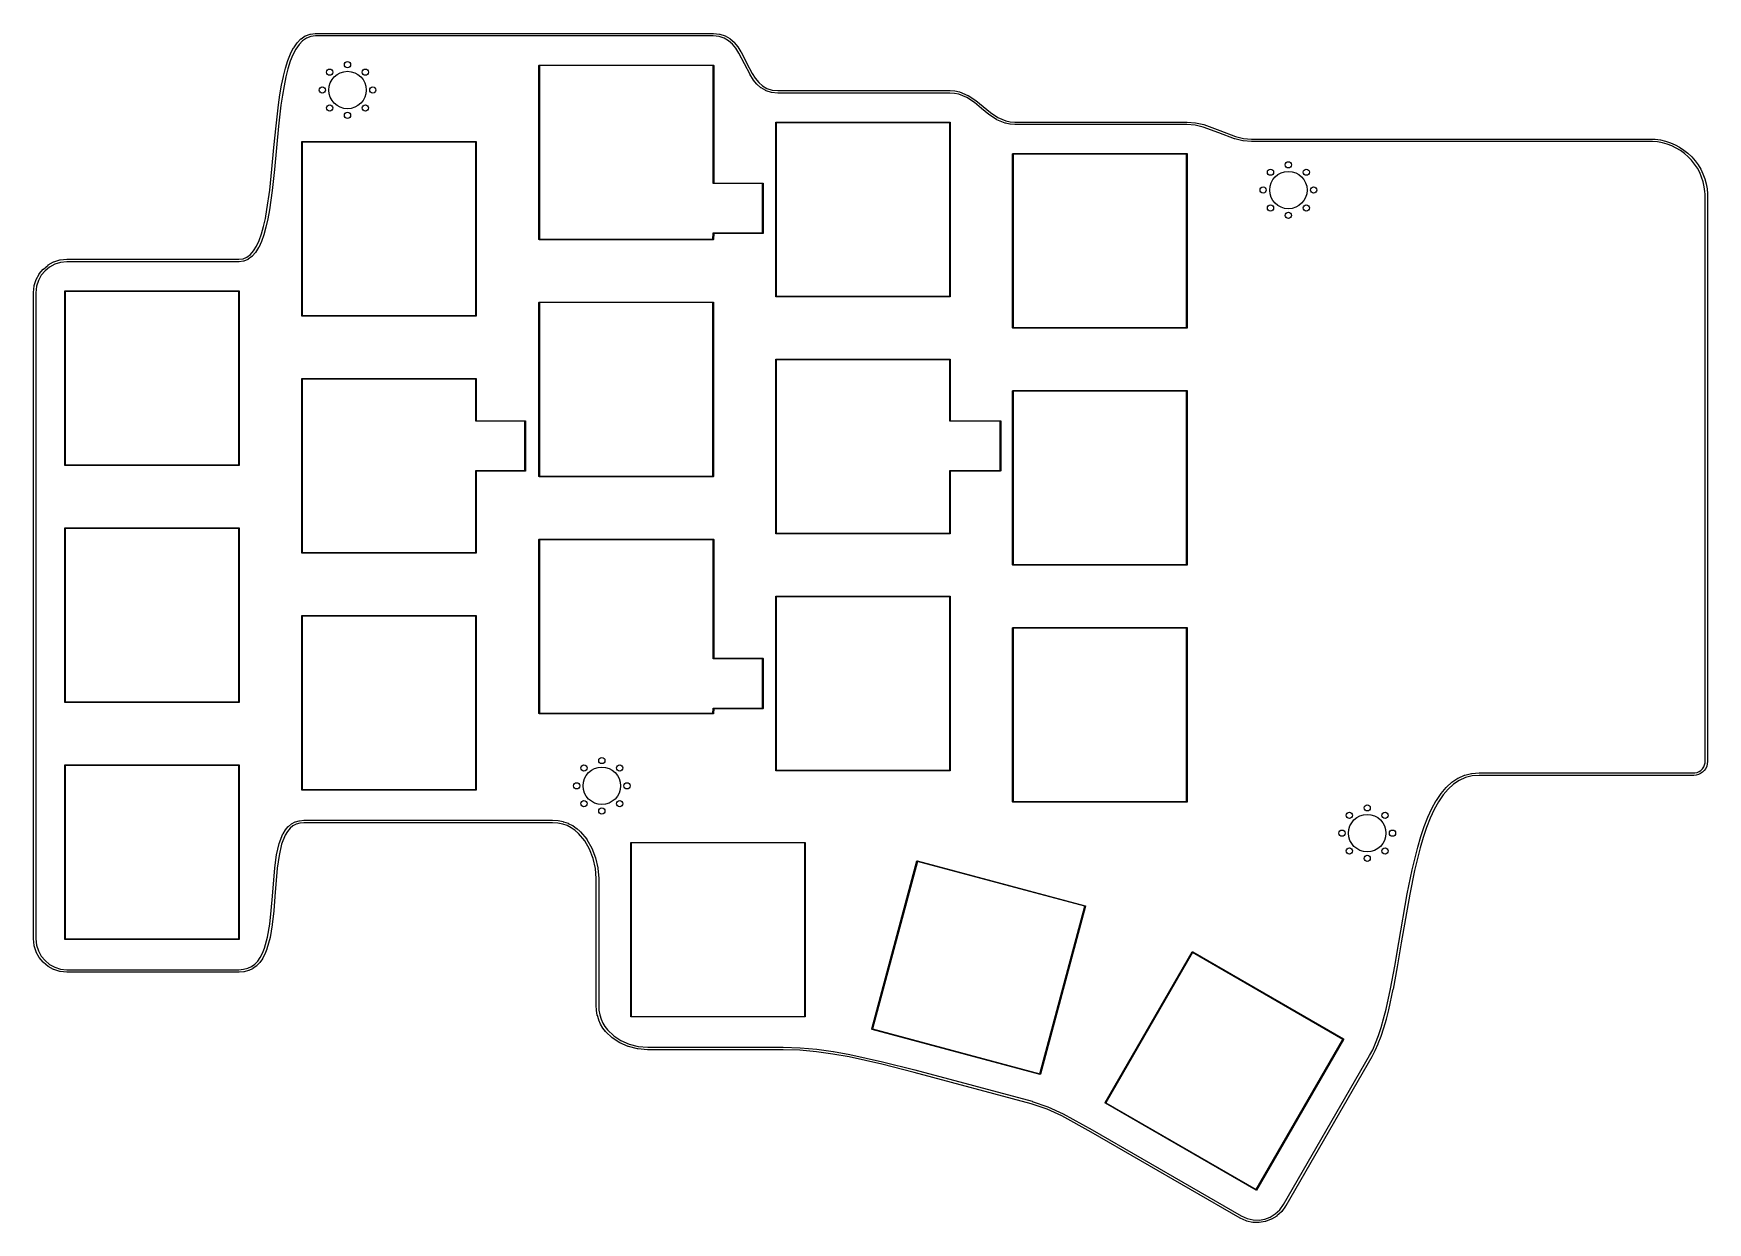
# Model space of a CAD drawing. Extents: x 112 to 247, y -121 to -26.
import ezdxf

# ---------------------------------------------------------------- set-up
doc = ezdxf.new("R2010")
doc.units = 0
doc.layers.add('BLACK', color=7, linetype='CONTINUOUS')

msp = doc.modelspace()

# ---------------------------------------------------------------- linework, layer by layer
at = {"layer": 'BLACK', "linetype": 'CONTINUOUS'}
for p, q in [((133.503094, -26.857877), (133.80296, -26.550887)), ((133.938778, -26.698063), (133.651999, -26.991656)), ((133.80296, -26.550887), (133.803502, -26.550431)), ((133.803502, -26.550431), (133.803695, -26.550142)), ((133.803695, -26.550142), (133.81085, -26.544254)), ((133.81085, -26.544254), (133.817967, -26.538273)), ((133.817967, -26.538273), (133.818287, -26.538135)), ((133.818287, -26.538135), (133.818833, -26.537687)), ((133.818833, -26.537687), (134.150443, -26.315498)), ((134.251893, -26.488267), (133.938778, -26.698063)), ((134.150443, -26.315498), (134.15292, -26.314169)), ((134.15292, -26.314169), (134.153837, -26.313322)), ((134.153837, -26.313322), (134.160846, -26.30992)), ((134.160846, -26.30992), (134.16772, -26.306235)), ((134.16772, -26.306235), (134.168945, -26.305989)), ((134.168945, -26.305989), (134.171473, -26.304763)), ((134.171473, -26.304763), (134.53587, -26.170231)), ((134.593783, -26.362045), (134.251893, -26.488267)), ((134.53587, -26.170231), (134.538885, -26.169443)), ((134.538885, -26.169443), (134.540082, -26.168781)), ((134.540082, -26.168781), (134.547499, -26.167192)), ((134.547499, -26.167192), (134.554837, -26.165276)), ((134.554837, -26.165276), (134.556203, -26.165329)), ((134.556203, -26.165329), (134.55925, -26.164677)), ((134.55925, -26.164677), (134.957096, -26.119619)), ((134.973996, -26.318984), (134.593783, -26.362045)), ((134.957096, -26.119619), (134.962737, -26.119536)), ((134.962737, -26.119536), (134.96835, -26.118984)), ((134.96835, -26.118984), (166.860573, -26.118984)), ((166.855915, -26.318984), (134.973996, -26.318984)), ((167.326575, -26.362959), (166.855915, -26.318984)), ((166.860573, -26.118984), (166.865214, -26.119441)), ((166.865214, -26.119441), (166.869876, -26.119418)), ((166.869876, -26.119418), (167.355723, -26.164812)), ((167.732023, -26.490208), (167.326575, -26.362959)), ((167.355723, -26.164812), (167.356696, -26.165)), ((167.356696, -26.165), (167.357176, -26.164958)), ((167.357176, -26.164958), (167.366047, -26.166811)), ((167.366047, -26.166811), (167.374968, -26.168539)), ((167.374968, -26.168539), (167.375394, -26.168764)), ((167.375394, -26.168764), (167.376365, -26.168967)), ((167.376365, -26.168967), (167.802552, -26.302725)), ((168.084632, -26.695011), (167.732023, -26.490208)), ((167.802552, -26.302725), (167.804178, -26.303417)), ((167.804178, -26.303417), (167.804997, -26.303527)), ((167.804997, -26.303527), (167.812729, -26.307054)), ((167.812729, -26.307054), (167.82059, -26.310399)), ((167.82059, -26.310399), (167.821226, -26.310931)), ((167.821226, -26.310931), (167.822832, -26.311664)), ((167.822832, -26.311664), (168.193836, -26.527152)), ((168.393525, -26.970314), (168.084632, -26.695011)), ((168.193836, -26.527152), (168.194131, -26.527364)), ((168.194131, -26.527364), (168.194304, -26.527425)), ((168.194304, -26.527425), (168.201983, -26.533022)), ((168.201983, -26.533022), (168.209741, -26.538611)), ((168.209741, -26.538611), (168.209852, -26.538757)), ((168.209852, -26.538757), (168.210146, -26.538971)), ((168.210146, -26.538971), (168.532603, -26.826363)), ((168.532603, -26.826363), (168.538033, -26.832255)), ((168.538033, -26.832255), (168.543683, -26.837961)), ((168.543683, -26.837961), (168.825755, -27.185168)), ((132.757513, -28.278945), (132.971482, -27.743189)), ((133.155395, -27.821931), (132.944637, -28.349646)), ((132.971482, -27.743189), (132.973745, -27.738822)), ((132.973745, -27.738822), (132.975569, -27.734257)), ((132.975569, -27.734257), (133.216353, -27.269755)), ((133.390944, -27.367528), (133.155395, -27.821931)), ((133.216353, -27.269755), (133.219861, -27.264357)), ((133.219861, -27.264357), (133.223, -27.258732)), ((133.223, -27.258732), (133.492497, -26.870708)), ((133.651999, -26.991656), (133.390944, -27.367528)), ((133.492497, -26.870708), (133.49788, -26.864383)), ((133.49788, -26.864383), (133.503094, -26.857877)), ((168.666915, -27.306834), (168.393525, -26.970314)), ((168.912382, -27.691568), (168.666915, -27.306834)), ((168.825755, -27.185168), (168.828909, -27.189939)), ((168.828909, -27.189939), (168.832443, -27.194436)), ((168.832443, -27.194436), (169.083385, -27.587752)), ((169.359316, -28.552579), (168.912382, -27.691568)), ((169.083385, -27.587752), (169.085403, -27.591728)), ((169.085403, -27.591728), (169.087837, -27.595467)), ((169.087837, -27.595467), (169.536826, -28.460437)), ((132.39739, -29.553293), (132.564175, -28.892793)), ((132.564175, -28.892793), (132.565154, -28.890072)), ((132.565154, -28.890072), (132.565746, -28.887252)), ((132.565746, -28.887252), (132.754995, -28.28601)), ((132.757386, -28.944539), (132.591843, -29.600122)), ((132.754995, -28.28601), (132.756467, -28.282557)), ((132.756467, -28.282557), (132.757513, -28.278945)), ((132.944637, -28.349646), (132.757386, -28.944539)), ((152.888808, -28.6725), (152.890711, -28.662933)), ((152.888808, -42.6225), (152.888808, -28.6725)), ((152.890711, -28.662933), (152.904241, -28.649403)), ((152.904241, -28.649403), (152.913808, -28.6475)), ((152.913808, -28.6475), (166.868798, -28.6475)), ((152.938808, -28.6975), (152.938808, -42.5975)), ((166.843798, -28.6975), (152.938808, -28.6975)), ((166.843798, -38.1325), (166.843798, -28.6975)), ((166.868798, -28.6475), (166.878365, -28.649403)), ((166.878365, -28.649403), (166.891895, -28.662933)), ((166.891895, -28.662933), (166.893798, -28.6725)), ((166.893798, -28.6725), (166.893798, -38.1075)), ((169.808306, -29.417549), (169.359316, -28.552579)), ((169.536826, -28.460437), (169.98376, -29.321447)), ((169.810737, -29.421285), (169.808306, -29.417549)), ((169.812758, -29.425265), (169.810737, -29.421285)), ((170.0637, -29.81858), (169.812758, -29.425265)), ((169.98376, -29.321447), (170.229224, -29.706177)), ((132.119878, -31.03294), (132.249046, -30.274131)), ((132.249046, -30.274131), (132.249498, -30.272473)), ((132.249498, -30.272473), (132.249679, -30.27076)), ((132.249679, -30.27076), (132.396398, -29.557625)), ((132.445919, -30.309397), (132.31726, -31.065217)), ((132.396398, -29.557625), (132.397058, -29.555496)), ((132.397058, -29.555496), (132.39739, -29.553293)), ((132.591843, -29.600122), (132.445919, -30.309397)), ((170.067234, -29.823077), (170.0637, -29.81858)), ((170.070388, -29.827848), (170.067234, -29.823077)), ((170.35246, -30.175054), (170.070388, -29.827848)), ((170.229224, -29.706177), (170.502617, -30.0427)), ((170.358103, -30.180754), (170.35246, -30.175054)), ((170.36354, -30.186652), (170.358103, -30.180754)), ((170.685997, -30.474045), (170.36354, -30.186652)), ((170.502617, -30.0427), (170.81151, -30.318004)), ((170.68629, -30.474258), (170.685997, -30.474045)), ((170.686402, -30.474405), (170.68629, -30.474258)), ((170.694159, -30.479993), (170.686402, -30.474405)), ((170.701839, -30.485591), (170.694159, -30.479993)), ((170.702011, -30.485651), (170.701839, -30.485591)), ((170.702307, -30.485864), (170.702011, -30.485651)), ((171.073311, -30.701352), (170.702307, -30.485864)), ((170.81151, -30.318004), (171.164119, -30.522807)), ((171.074917, -30.702084), (171.073311, -30.701352)), ((171.075553, -30.702617), (171.074917, -30.702084)), ((171.083404, -30.705957), (171.075553, -30.702617)), ((171.091145, -30.709489), (171.083404, -30.705957)), ((171.091964, -30.709599), (171.091145, -30.709489)), ((171.093591, -30.710291), (171.091964, -30.709599)), ((171.519778, -30.844049), (171.093591, -30.710291)), ((171.164119, -30.522807), (171.569567, -30.650056)), ((171.520748, -30.844251), (171.519778, -30.844049)), ((171.521175, -30.844477), (171.520748, -30.844251)), ((171.530095, -30.846204), (171.521175, -30.844477)), ((171.538967, -30.848058), (171.530095, -30.846204)), ((171.539446, -30.848015), (171.538967, -30.848058)), ((171.54042, -30.848204), (171.539446, -30.848015)), ((172.026266, -30.893598), (171.54042, -30.848204)), ((171.569567, -30.650056), (172.040227, -30.694032)), ((172.040227, -30.694032), (185.835643, -30.694032)), ((185.835643, -30.694032), (185.838942, -30.694356)), ((185.838942, -30.694356), (185.842253, -30.694251)), ((185.842253, -30.694251), (186.220436, -30.719304)), ((186.220436, -30.719304), (186.227179, -30.720421)), ((186.227179, -30.720421), (186.233987, -30.721138)), ((186.233987, -30.721138), (186.592631, -30.79496)), ((186.592631, -30.79496), (186.601823, -30.797815)), ((186.601823, -30.797815), (186.610974, -30.800617)), ((186.610974, -30.800617), (187.276217, -31.078162)), ((131.810468, -33.515261), (132.004896, -31.835466)), ((132.004896, -31.835466), (132.005184, -31.834136)), ((132.005184, -31.834136), (132.005244, -31.832781)), ((132.005244, -31.832781), (132.119471, -31.035538)), ((132.203415, -31.859799), (132.009251, -33.53731)), ((132.119471, -31.035538), (132.119785, -31.034257)), ((132.119785, -31.034257), (132.119878, -31.03294)), ((132.31726, -31.065217), (132.203415, -31.859799)), ((172.030927, -30.893574), (172.026266, -30.893598)), ((172.035569, -30.894032), (172.030927, -30.893574)), ((185.832339, -30.894032), (172.035569, -30.894032)), ((186.200372, -30.918412), (185.832339, -30.894032)), ((186.542866, -30.98891), (186.200372, -30.918412)), ((187.190275, -31.259014), (186.542866, -30.98891)), ((187.790922, -31.659679), (187.190275, -31.259014)), ((187.276217, -31.078162), (187.284746, -31.082749)), ((187.284746, -31.082749), (187.293205, -31.087262)), ((187.293205, -31.087262), (187.293479, -31.087445)), ((187.293479, -31.087445), (187.293483, -31.087447)), ((187.293483, -31.087447), (187.293484, -31.087448)), ((187.293484, -31.087448), (187.905901, -31.495963)), ((188.372374, -32.134025), (187.790922, -31.659679)), ((187.905901, -31.495963), (187.909616, -31.499007)), ((187.909616, -31.499007), (187.913622, -31.501667)), ((187.913622, -31.501667), (188.4988, -31.979052)), ((188.957553, -32.611411), (188.372374, -32.134025)), ((188.4988, -31.979052), (188.498805, -31.979057)), ((188.498805, -31.979057), (189.080256, -32.453402)), ((131.642794, -35.259436), (131.810264, -33.517191)), ((131.810264, -33.517191), (131.810451, -33.516237)), ((131.810451, -33.516237), (131.810468, -33.515261)), ((132.009251, -33.53731), (131.841901, -35.278311)), ((171.863808, -33.2475), (171.865711, -33.237933)), ((171.863808, -47.1975), (171.863808, -33.2475)), ((171.865711, -33.237933), (171.879241, -33.224403)), ((171.879241, -33.224403), (171.888808, -33.2225)), ((171.888808, -33.2225), (185.838808, -33.2225)), ((171.913808, -33.2725), (171.913808, -47.1725)), ((185.813808, -33.2725), (171.913808, -33.2725)), ((185.813808, -47.1725), (185.813808, -33.2725)), ((185.838808, -33.2225), (185.848375, -33.224403)), ((185.848375, -33.224403), (185.861905, -33.237933)), ((185.861905, -33.237933), (185.863808, -33.2475)), ((185.863808, -33.2475), (185.863808, -47.1975)), ((188.961557, -32.61407), (188.957553, -32.611411)), ((188.965274, -32.617115), (188.961557, -32.61407)), ((189.57797, -33.025815), (188.965274, -32.617115)), ((189.080256, -32.453402), (189.680899, -32.854061)), ((189.58649, -33.030361), (189.57797, -33.025815)), ((189.594958, -33.034915), (189.58649, -33.030361)), ((190.260201, -33.31246), (189.594958, -33.034915)), ((189.680899, -32.854061), (190.328308, -33.124166)), ((190.269317, -33.315251), (190.260201, -33.31246)), ((190.278544, -33.318117), (190.269317, -33.315251)), ((190.637188, -33.391939), (190.278544, -33.318117)), ((190.328308, -33.124166), (190.670802, -33.194664)), ((190.643995, -33.392655), (190.637188, -33.391939)), ((190.650739, -33.393773), (190.643995, -33.392655)), ((191.028921, -33.418827), (190.650739, -33.393773)), ((190.670802, -33.194664), (191.038835, -33.219046)), ((191.032231, -33.418721), (191.028921, -33.418827)), ((191.035531, -33.419046), (191.032231, -33.418721)), ((204.831667, -33.419046), (191.035531, -33.419046)), ((191.038835, -33.219046), (204.835605, -33.219046)), ((205.494484, -33.471404), (204.831667, -33.419046)), ((204.835605, -33.219046), (204.839535, -33.219433)), ((204.839535, -33.219433), (204.84348, -33.219357)), ((204.84348, -33.219357), (205.517545, -33.272604)), ((206.133412, -33.617722), (205.494484, -33.471404)), ((205.517545, -33.272604), (205.52473, -33.273889)), ((205.52473, -33.273889), (205.531993, -33.274816)), ((205.531993, -33.274816), (206.184666, -33.424282)), ((206.184666, -33.424282), (206.191085, -33.426432)), ((206.191085, -33.426432), (206.19762, -33.428188)), ((206.19762, -33.428188), (207.463333, -33.905371)), ((133.863808, -34.7975), (133.865711, -34.787933)), ((133.863808, -48.7475), (133.863808, -34.7975)), ((133.865711, -34.787933), (133.879241, -34.774403)), ((133.879241, -34.774403), (133.888808, -34.7725)), ((133.888808, -34.7725), (147.838808, -34.7725)), ((133.913808, -34.8225), (133.913808, -48.7225)), ((147.813808, -34.8225), (133.913808, -34.8225)), ((147.813808, -48.7225), (147.813808, -34.8225)), ((147.838808, -34.7725), (147.848375, -34.774403)), ((147.848375, -34.774403), (147.861905, -34.787933)), ((147.861905, -34.787933), (147.863808, -34.7975)), ((147.863808, -34.7975), (147.863808, -48.7475)), ((207.392779, -34.092513), (206.133412, -33.617722)), ((208.658493, -34.569696), (207.392779, -34.092513)), ((207.463333, -33.905371), (208.722699, -34.38016)), ((208.665027, -34.571451), (208.658493, -34.569696)), ((208.671447, -34.573602), (208.665027, -34.571451)), ((209.32412, -34.723068), (208.671447, -34.573602)), ((208.722699, -34.38016), (209.361627, -34.526479)), ((209.331379, -34.723994), (209.32412, -34.723068)), ((209.338567, -34.72528), (209.331379, -34.723994)), ((210.012632, -34.778527), (209.338567, -34.72528)), ((209.361627, -34.526479), (210.024444, -34.578837)), ((210.016576, -34.77845), (210.012632, -34.778527)), ((210.020507, -34.778838), (210.016576, -34.77845)), ((232.116748, -34.778834), (210.020507, -34.778838)), ((210.024444, -34.578837), (232.116748, -34.578834)), ((232.116748, -34.578834), (241.970742, -34.578833)), ((241.970753, -34.778833), (232.116748, -34.778834)), ((241.970742, -34.578833), (241.970743, -34.578833)), ((241.970743, -34.578833), (241.970753, -34.578833)), ((241.970753, -34.578833), (241.970761, -34.578833)), ((241.97076, -34.778832), (241.970753, -34.778833)), ((241.970763, -34.778833), (241.97076, -34.778832)), ((241.970761, -34.578833), (242.383982, -34.597372)), ((242.168807, -34.778823), (241.970763, -34.778833)), ((242.563299, -34.81433), (242.168807, -34.778823)), ((242.383982, -34.597372), (242.793891, -34.652922)), ((242.953013, -34.885097), (242.563299, -34.81433)), ((242.793891, -34.652922), (243.19716, -34.745034)), ((243.334804, -34.990552), (242.953013, -34.885097)), ((243.19716, -34.745034), (243.590535, -34.872965)), ((243.590535, -34.872965), (243.970842, -35.035683)), ((131.479987, -37.00123), (131.642769, -35.259698)), ((131.642769, -35.259698), (131.642794, -35.259567)), ((131.642794, -35.259567), (131.642794, -35.259436)), ((131.841901, -35.278311), (131.679053, -37.020555)), ((190.863808, -35.7725), (190.865711, -35.762933)), ((190.863808, -49.7225), (190.863808, -35.7725)), ((190.865711, -35.762933), (190.879241, -35.749403)), ((190.879241, -35.749403), (190.888808, -35.7475)), ((190.888808, -35.7475), (204.838808, -35.7475)), ((190.913808, -35.7975), (190.913808, -49.6975)), ((204.813808, -35.7975), (190.913808, -35.7975)), ((204.813808, -49.6975), (204.813808, -35.7975)), ((204.838808, -35.7475), (204.848375, -35.749403)), ((204.848375, -35.749403), (204.861905, -35.762933)), ((204.861905, -35.762933), (204.863808, -35.7725)), ((204.863808, -35.7725), (204.863808, -49.7225)), ((243.70559, -35.129845), (243.334804, -34.990552)), ((244.06238, -35.301852), (243.70559, -35.129845)), ((243.970842, -35.035683), (244.335012, -35.231874)), ((244.402293, -35.505184), (244.06238, -35.301852)), ((244.335012, -35.231874), (244.680105, -35.459955)), ((244.722588, -35.7382), (244.402293, -35.505184)), ((244.680105, -35.459955), (245.003338, -35.718085)), ((245.020678, -35.99902), (244.722588, -35.7382)), ((245.003338, -35.718085), (245.3021, -36.004182)), ((245.294158, -36.28554), (245.020678, -35.99902)), ((245.3021, -36.004182), (245.573982, -36.315937)), ((131.29975, -38.678723), (131.479987, -37.00123)), ((131.678915, -37.021932), (131.498431, -38.701727)), ((131.678921, -37.021235), (131.678915, -37.021932)), ((131.679053, -37.020555), (131.678921, -37.021235)), ((245.540822, -36.595446), (245.294158, -36.28554)), ((245.758679, -36.926239), (245.540822, -36.595446)), ((245.573982, -36.315937), (245.816789, -36.650833)), ((245.94597, -37.275247), (245.758679, -36.926239)), ((245.816789, -36.650833), (246.028561, -37.006168)), ((246.101184, -37.639656), (245.94597, -37.275247)), ((246.028561, -37.006168), (246.207591, -37.379074)), ((246.207591, -37.379074), (246.352431, -37.766542)), ((131.080402, -40.231035), (131.29975, -38.678723)), ((131.498019, -38.705035), (131.278142, -40.261087)), ((131.498089, -38.703368), (131.498019, -38.705035)), ((131.498431, -38.701727), (131.498089, -38.703368)), ((166.845701, -38.142067), (166.843798, -38.1325)), ((166.859231, -38.155597), (166.845701, -38.142067)), ((166.868798, -38.1575), (166.859231, -38.155597)), ((168.828808, -38.1575), (166.868798, -38.1575)), ((166.893798, -38.1075), (168.828808, -38.1075)), ((168.828808, -38.1075), (170.828808, -38.1075)), ((170.803808, -38.1575), (168.828808, -38.1575)), ((170.803808, -42.1075), (170.803808, -38.1575)), ((170.828808, -38.1075), (170.838375, -38.109403)), ((170.838375, -38.109403), (170.851905, -38.122933)), ((170.851905, -38.122933), (170.853808, -38.1325)), ((170.853808, -38.1325), (170.853808, -42.1325)), ((246.223069, -38.016523), (246.101184, -37.639656)), ((246.310641, -38.402809), (246.223069, -38.016523)), ((246.363193, -38.795394), (246.310641, -38.402809)), ((246.352431, -37.766542), (246.461915, -38.165445)), ((246.371665, -38.991171), (246.363193, -38.795394)), ((246.461915, -38.165445), (246.535158, -38.572564)), ((246.535158, -38.572564), (246.57157, -38.984614)), ((130.949883, -40.940184), (131.080402, -40.231035)), ((131.277649, -40.263114), (131.277474, -40.265197)), ((131.278142, -40.261087), (131.277649, -40.263114)), ((246.370773, -84.488992), (246.371665, -38.991171)), ((246.571666, -38.988935), (246.570773, -84.488992)), ((246.571573, -38.984614), (246.571342, -38.98565)), ((246.571342, -38.98565), (246.571666, -38.988935)), ((246.57157, -38.984614), (246.571573, -38.984614)), ((130.635118, -42.191671), (130.802117, -41.596223)), ((130.802117, -41.596223), (130.949883, -40.940184)), ((131.145429, -40.982205), (130.996658, -41.642705)), ((131.145673, -40.980236), (131.145429, -40.982205)), ((131.146221, -40.978332), (131.145673, -40.980236)), ((131.277474, -40.265197), (131.146221, -40.978332)), ((130.236881, -43.174721), (130.44713, -42.719912)), ((130.630586, -42.799691), (130.415857, -43.264192)), ((130.44713, -42.719912), (130.635118, -42.191671)), ((130.632083, -42.795387), (130.630586, -42.799691)), ((130.634028, -42.791258), (130.632083, -42.795387)), ((130.824691, -42.255502), (130.634028, -42.791258)), ((130.825518, -42.252173), (130.824691, -42.255502)), ((130.826764, -42.248978), (130.825518, -42.252173)), ((130.995387, -41.647736), (130.826764, -42.248978)), ((130.99584, -41.645174), (130.995387, -41.647736)), ((130.996658, -41.642705), (130.99584, -41.645174)), ((152.890711, -42.632067), (152.888808, -42.6225)), ((152.904241, -42.645597), (152.890711, -42.632067)), ((152.913808, -42.6475), (152.904241, -42.645597)), ((166.863808, -42.6475), (152.913808, -42.6475)), ((152.938808, -42.5975), (166.839061, -42.5975)), ((166.839061, -42.5975), (166.843799, -42.132246)), ((166.843799, -42.132246), (166.845701, -42.123169)), ((166.845701, -42.122933), (166.845764, -42.122869)), ((166.845701, -42.123169), (166.845701, -42.122933)), ((166.845764, -42.122869), (166.8458, -42.122699)), ((166.8458, -42.122699), (166.852509, -42.116124)), ((166.852509, -42.116124), (166.859231, -42.109403)), ((166.859231, -42.109403), (166.859404, -42.109368)), ((166.859404, -42.109368), (166.859467, -42.109307)), ((166.859467, -42.109307), (166.859701, -42.109309)), ((166.859701, -42.109309), (166.868798, -42.1075)), ((166.872904, -42.64569), (166.863808, -42.6475)), ((166.868798, -42.1075), (168.828808, -42.1075)), ((166.873139, -42.645693), (166.872904, -42.64569)), ((166.873201, -42.645631), (166.873139, -42.645693)), ((166.873375, -42.645597), (166.873201, -42.645631)), ((166.880071, -42.6389), (166.873375, -42.645597)), ((166.886806, -42.632302), (166.880071, -42.6389)), ((166.886842, -42.632129), (166.886806, -42.632302)), ((166.886905, -42.632067), (166.886842, -42.632129)), ((166.888807, -42.622755), (166.886905, -42.631829)), ((166.886905, -42.631829), (166.886905, -42.632067)), ((166.893545, -42.1575), (166.888807, -42.622755)), ((168.828808, -42.1575), (166.893545, -42.1575)), ((168.828808, -42.1075), (170.803808, -42.1075)), ((170.828808, -42.1575), (168.828808, -42.1575)), ((170.838375, -42.155597), (170.828808, -42.1575)), ((170.851905, -42.142067), (170.838375, -42.155597)), ((170.853808, -42.1325), (170.851905, -42.142067)), ((113.98997, -44.42896), (114.471245, -44.276468)), ((114.471245, -44.276468), (114.472042, -44.276299)), ((114.472042, -44.276299), (114.472394, -44.276111)), ((114.472394, -44.276111), (114.481415, -44.274313)), ((114.481415, -44.274313), (114.490423, -44.272406)), ((114.490423, -44.272406), (114.49082, -44.27244)), ((114.49082, -44.27244), (114.49162, -44.272281)), ((114.49162, -44.272281), (115.025852, -44.219508)), ((115.025852, -44.219508), (115.030782, -44.219506)), ((115.030782, -44.219506), (115.035683, -44.219024)), ((115.035683, -44.219024), (128.829218, -44.219024)), ((128.829218, -44.219024), (129.166936, -44.17642)), ((129.166936, -44.17642), (129.469636, -44.051784)), ((129.557488, -44.231902), (129.230753, -44.366434)), ((129.469636, -44.051784), (129.747973, -43.843506)), ((129.560955, -44.230058), (129.557488, -44.231902)), ((129.562556, -44.22965), (129.560955, -44.230058)), ((129.568586, -44.226), (129.562556, -44.22965)), ((129.574796, -44.222698), (129.568586, -44.226)), ((129.575964, -44.221534), (129.574796, -44.222698)), ((129.579326, -44.2195), (129.575964, -44.221534)), ((129.876254, -43.997311), (129.579326, -44.2195)), ((129.747973, -43.843506), (130.003775, -43.550619)), ((129.876963, -43.996662), (129.876254, -43.997311)), ((129.87738, -43.996456), (129.876963, -43.996662)), ((129.883986, -43.990242), (129.87738, -43.996456)), ((129.890724, -43.984084), (129.883986, -43.990242)), ((129.890962, -43.983681), (129.890724, -43.984084)), ((129.89166, -43.983026), (129.890962, -43.983681)), ((130.159779, -43.676037), (129.89166, -43.983026)), ((130.003775, -43.550619), (130.236881, -43.174721)), ((130.164508, -43.669408), (130.159779, -43.676037)), ((130.169446, -43.662957), (130.164508, -43.669408)), ((130.410072, -43.274933), (130.169446, -43.662957)), ((130.412765, -43.269454), (130.410072, -43.274933)), ((130.415857, -43.264192), (130.412765, -43.269454)), ((112.578691, -45.829722), (112.817954, -45.400894)), ((112.988046, -45.506516), (112.758283, -45.918318)), ((112.817954, -45.400894), (112.823244, -45.393276)), ((112.823244, -45.393276), (112.828517, -45.385529)), ((112.828517, -45.385529), (113.140677, -45.011623)), ((113.288437, -45.146706), (112.988046, -45.506516)), ((113.140677, -45.011623), (113.147068, -45.005338)), ((113.147068, -45.005338), (113.153353, -44.998947)), ((113.153353, -44.998947), (113.52726, -44.686786)), ((113.648246, -44.846316), (113.288437, -45.146706)), ((113.52726, -44.686786), (113.534969, -44.68154)), ((113.534969, -44.68154), (113.542623, -44.676224)), ((113.542623, -44.676224), (113.971452, -44.436962)), ((114.060046, -44.616555), (113.648246, -44.846316)), ((113.971452, -44.436962), (113.971803, -44.436808)), ((113.971803, -44.436808), (113.971952, -44.436684)), ((113.971952, -44.436684), (113.980699, -44.432934)), ((113.980699, -44.432934), (113.989424, -44.429134)), ((113.989424, -44.429134), (113.989616, -44.429111)), ((113.989616, -44.429111), (113.98997, -44.42896)), ((114.521684, -44.470285), (114.060046, -44.616555)), ((115.040613, -44.419024), (114.521684, -44.470285)), ((128.835503, -44.419024), (115.040613, -44.419024)), ((128.841741, -44.418409), (128.835503, -44.419024)), ((128.848019, -44.418238), (128.841741, -44.418409)), ((129.205195, -44.37318), (128.848019, -44.418238)), ((129.210022, -44.372081), (129.205195, -44.37318)), ((129.211981, -44.372086), (129.210022, -44.372081)), ((129.218087, -44.370247), (129.211981, -44.372086)), ((129.22431, -44.368832), (129.218087, -44.370247)), ((129.226012, -44.367861), (129.22431, -44.368832)), ((129.230753, -44.366434), (129.226012, -44.367861)), ((112.360753, -46.893954), (112.361235, -46.889053)), ((112.360753, -98.693952), (112.360753, -46.893954)), ((112.361235, -46.889053), (112.361237, -46.884123)), ((112.361237, -46.884123), (112.414011, -46.349891)), ((112.414011, -46.349891), (112.41417, -46.349091)), ((112.414136, -46.348694), (112.416043, -46.339686)), ((112.41417, -46.349091), (112.414136, -46.348694)), ((112.416043, -46.339686), (112.417841, -46.330665)), ((112.417841, -46.330665), (112.418029, -46.330313)), ((112.418029, -46.330313), (112.418198, -46.329516)), ((112.418198, -46.329516), (112.570689, -45.848241)), ((112.612015, -46.379954), (112.560753, -46.898885)), ((112.560753, -46.898885), (112.560753, -98.68902)), ((112.570689, -45.848241), (112.57084, -45.847887)), ((112.57084, -45.847887), (112.570863, -45.847695)), ((112.570863, -45.847695), (112.574676, -45.838939)), ((112.574676, -45.838939), (112.578413, -45.830223)), ((112.578413, -45.830223), (112.578536, -45.830075)), ((112.578536, -45.830075), (112.578691, -45.829722)), ((112.758283, -45.918318), (112.612015, -46.379954)), ((114.863808, -46.7725), (114.865711, -46.762933)), ((114.863808, -60.7225), (114.863808, -46.7725)), ((114.865711, -46.762933), (114.879241, -46.749403)), ((114.879241, -46.749403), (114.888808, -46.7475)), ((114.888808, -46.7475), (128.838808, -46.7475)), ((114.913808, -46.7975), (114.913808, -60.6975)), ((128.813808, -46.7975), (114.913808, -46.7975)), ((128.813808, -60.6975), (128.813808, -46.7975)), ((128.838808, -46.7475), (128.848375, -46.749403)), ((128.848375, -46.749403), (128.861905, -46.762933)), ((128.861905, -46.762933), (128.863808, -46.7725)), ((128.863808, -46.7725), (128.863808, -60.7225)), ((152.888808, -47.6725), (152.890711, -47.662933)), ((152.888808, -61.6225), (152.888808, -47.6725)), ((152.890711, -47.662933), (152.904241, -47.649403)), ((152.904241, -47.649403), (152.913808, -47.6475)), ((152.913808, -47.6475), (166.863808, -47.6475)), ((152.938808, -47.6975), (152.938808, -61.5975)), ((166.838808, -47.6975), (152.938808, -47.6975)), ((166.838808, -61.5975), (166.838808, -47.6975)), ((166.863808, -47.6475), (166.873375, -47.649403)), ((166.873375, -47.649403), (166.886905, -47.662933)), ((166.886905, -47.662933), (166.888808, -47.6725)), ((166.888808, -47.6725), (166.888808, -61.6225)), ((171.865711, -47.207067), (171.863808, -47.1975)), ((171.879241, -47.220597), (171.865711, -47.207067)), ((171.888808, -47.2225), (171.879241, -47.220597)), ((185.838808, -47.2225), (171.888808, -47.2225)), ((171.913808, -47.1725), (185.813808, -47.1725)), ((185.848375, -47.220597), (185.838808, -47.2225)), ((185.861905, -47.207067), (185.848375, -47.220597)), ((185.863808, -47.1975), (185.861905, -47.207067)), ((133.865711, -48.757067), (133.863808, -48.7475)), ((133.879241, -48.770597), (133.865711, -48.757067)), ((133.888808, -48.7725), (133.879241, -48.770597)), ((147.838808, -48.7725), (133.888808, -48.7725)), ((133.913808, -48.7225), (147.813808, -48.7225)), ((147.848375, -48.770597), (147.838808, -48.7725)), ((147.861905, -48.757067), (147.848375, -48.770597)), ((147.863808, -48.7475), (147.861905, -48.757067)), ((190.865711, -49.732067), (190.863808, -49.7225)), ((190.879241, -49.745597), (190.865711, -49.732067)), ((190.888808, -49.7475), (190.879241, -49.745597)), ((204.838808, -49.7475), (190.888808, -49.7475)), ((190.913808, -49.6975), (204.813808, -49.6975)), ((204.848375, -49.745597), (204.838808, -49.7475)), ((204.861905, -49.732067), (204.848375, -49.745597)), ((204.863808, -49.7225), (204.861905, -49.732067)), ((171.863808, -52.2475), (171.865711, -52.237933)), ((171.863808, -66.1975), (171.863808, -52.2475)), ((171.865711, -52.237933), (171.879241, -52.224403)), ((171.879241, -52.224403), (171.888808, -52.2225)), ((171.888808, -52.2225), (185.838808, -52.2225)), ((171.913808, -52.2725), (171.913808, -66.1725)), ((185.813808, -52.2725), (171.913808, -52.2725)), ((185.813808, -57.1825), (185.813808, -52.2725)), ((185.838808, -52.2225), (185.848375, -52.224403)), ((185.848375, -52.224403), (185.861905, -52.237933)), ((185.861905, -52.237933), (185.863808, -52.2475)), ((185.863808, -52.2475), (185.863808, -57.1575)), ((133.863808, -53.7975), (133.865711, -53.787933)), ((133.863808, -67.7475), (133.863808, -53.7975)), ((133.865711, -53.787933), (133.879241, -53.774403)), ((133.879241, -53.774403), (133.888808, -53.7725)), ((133.888808, -53.7725), (147.838798, -53.7725)), ((133.913808, -53.8225), (133.913808, -67.7225)), ((147.813798, -53.8225), (133.913808, -53.8225)), ((147.813798, -57.1825), (147.813798, -53.8225)), ((147.838798, -53.7725), (147.848365, -53.774403)), ((147.848365, -53.774403), (147.861895, -53.787933)), ((147.861895, -53.787933), (147.863798, -53.7975)), ((147.863798, -53.7975), (147.863798, -57.1575)), ((190.863808, -54.7725), (190.865711, -54.762933)), ((190.863808, -68.7225), (190.863808, -54.7725)), ((190.865711, -54.762933), (190.879241, -54.749403)), ((190.879241, -54.749403), (190.888808, -54.7475)), ((190.888808, -54.7475), (204.838808, -54.7475)), ((190.913808, -54.7975), (190.913808, -68.6975)), ((204.813808, -54.7975), (190.913808, -54.7975)), ((204.813808, -68.6975), (204.813808, -54.7975)), ((204.838808, -54.7475), (204.848375, -54.749403)), ((204.848375, -54.749403), (204.861905, -54.762933)), ((204.861905, -54.762933), (204.863808, -54.7725)), ((204.863808, -54.7725), (204.863808, -68.7225)), ((147.815701, -57.192067), (147.813798, -57.1825)), ((147.829231, -57.205597), (147.815701, -57.192067)), ((147.838798, -57.2075), (147.829231, -57.205597)), ((149.778808, -57.2075), (147.838798, -57.2075)), ((147.863798, -57.1575), (149.778808, -57.1575)), ((149.778808, -57.1575), (151.778808, -57.1575)), ((151.753808, -57.2075), (149.778808, -57.2075)), ((151.753808, -61.1575), (151.753808, -57.2075)), ((151.778808, -57.1575), (151.788375, -57.159403)), ((151.788375, -57.159403), (151.801905, -57.172933)), ((151.801905, -57.172933), (151.803808, -57.1825)), ((151.803808, -57.1825), (151.803808, -61.1825)), ((185.815701, -57.192016), (185.813808, -57.1825)), ((185.815701, -57.192067), (185.815701, -57.192016)), ((185.829231, -57.205597), (185.815701, -57.192067)), ((185.838798, -57.2075), (185.829231, -57.205597)), ((187.878808, -57.2075), (185.838798, -57.2075)), ((185.863808, -57.1575), (187.878808, -57.1575)), ((187.878808, -57.1575), (189.878798, -57.1575)), ((189.853808, -57.2075), (187.878808, -57.2075)), ((189.853808, -61.1575), (189.853808, -57.2075)), ((189.878798, -57.1575), (189.888365, -57.159403)), ((189.888365, -57.159403), (189.901895, -57.172933)), ((189.901895, -57.172933), (189.901895, -57.173263)), ((189.901895, -57.173263), (189.901905, -57.173273)), ((189.901905, -57.173273), (189.903808, -57.18284)), ((189.903808, -57.18284), (189.903808, -61.182159)), ((114.865711, -60.732067), (114.863808, -60.7225)), ((114.879241, -60.745597), (114.865711, -60.732067)), ((114.888808, -60.7475), (114.879241, -60.745597)), ((128.838808, -60.7475), (114.888808, -60.7475)), ((114.913808, -60.6975), (128.813808, -60.6975)), ((128.848375, -60.745597), (128.838808, -60.7475)), ((128.861905, -60.732067), (128.848375, -60.745597)), ((128.863808, -60.7225), (128.861905, -60.732067)), ((147.813798, -61.1825), (147.815701, -61.172933)), ((147.813808, -67.7225), (147.813798, -61.1825)), ((147.815701, -61.172933), (147.829231, -61.159403)), ((147.829231, -61.159403), (147.838798, -61.1575)), ((147.838798, -61.1575), (149.778808, -61.1575)), ((149.778808, -61.2075), (147.863798, -61.2075)), ((147.863798, -61.2075), (147.863808, -67.7475)), ((149.778808, -61.1575), (151.753808, -61.1575)), ((151.778808, -61.2075), (149.778808, -61.2075)), ((151.788375, -61.205597), (151.778808, -61.2075)), ((151.801905, -61.192067), (151.788375, -61.205597)), ((151.803808, -61.1825), (151.801905, -61.192067)), ((152.890711, -61.632067), (152.888808, -61.6225)), ((152.904241, -61.645597), (152.890711, -61.632067)), ((152.913808, -61.6475), (152.904241, -61.645597)), ((166.863808, -61.6475), (152.913808, -61.6475)), ((152.938808, -61.5975), (166.838808, -61.5975)), ((166.873375, -61.645597), (166.863808, -61.6475)), ((166.886905, -61.632067), (166.873375, -61.645597)), ((166.888808, -61.6225), (166.886905, -61.632067)), ((185.813798, -61.1825), (185.815701, -61.172933)), ((185.813798, -66.1725), (185.813798, -61.1825)), ((185.815701, -61.172933), (185.829231, -61.159403)), ((185.829231, -61.159403), (185.838798, -61.1575)), ((185.838798, -61.1575), (187.878808, -61.1575)), ((187.878808, -61.2075), (185.863798, -61.2075)), ((185.863798, -61.2075), (185.863798, -66.1975)), ((187.878808, -61.1575), (189.853808, -61.1575)), ((189.878798, -61.2075), (187.878808, -61.2075)), ((189.888365, -61.205597), (189.878798, -61.2075)), ((189.901895, -61.192067), (189.888365, -61.205597)), ((189.901905, -61.191726), (189.901895, -61.191736)), ((189.901895, -61.191736), (189.901895, -61.192067)), ((189.903808, -61.182159), (189.901905, -61.191726)), ((114.863808, -65.7725), (114.865711, -65.762933)), ((114.865711, -65.762933), (114.879241, -65.749403)), ((114.879241, -65.749403), (114.888808, -65.7475)), ((114.888808, -65.7475), (128.838808, -65.7475)), ((128.838808, -65.7475), (128.848375, -65.749403)), ((128.848375, -65.749403), (128.861905, -65.762933)), ((128.861905, -65.762933), (128.863808, -65.7725)), ((114.863808, -79.7225), (114.863808, -65.7725)), ((114.913808, -65.7975), (114.913808, -79.6975)), ((128.813808, -65.7975), (114.913808, -65.7975)), ((128.813808, -79.6975), (128.813808, -65.7975)), ((128.863808, -65.7725), (128.863808, -79.7225)), ((152.888808, -66.6725), (152.890711, -66.662933)), ((152.888808, -80.6225), (152.888808, -66.6725)), ((152.890711, -66.662933), (152.904241, -66.649403)), ((152.904241, -66.649403), (152.913808, -66.6475)), ((152.913808, -66.6475), (166.868798, -66.6475)), ((152.938808, -66.6975), (152.938808, -80.5975)), ((166.843798, -66.6975), (152.938808, -66.6975)), ((166.843798, -76.2325), (166.843798, -66.6975)), ((166.868798, -66.6475), (166.878365, -66.649403)), ((166.878365, -66.649403), (166.891895, -66.662933)), ((166.891895, -66.662933), (166.893798, -66.6725)), ((166.893798, -66.6725), (166.893798, -76.2075)), ((171.865711, -66.207067), (171.863808, -66.1975)), ((171.879241, -66.220597), (171.865711, -66.207067)), ((171.888808, -66.2225), (171.879241, -66.220597)), ((185.838798, -66.2225), (171.888808, -66.2225)), ((171.913808, -66.1725), (185.813798, -66.1725)), ((185.848365, -66.220597), (185.838798, -66.2225)), ((185.861895, -66.207067), (185.848365, -66.220597)), ((185.863798, -66.1975), (185.861895, -66.207067)), ((133.865711, -67.757067), (133.863808, -67.7475)), ((133.879241, -67.770597), (133.865711, -67.757067)), ((133.888808, -67.7725), (133.879241, -67.770597)), ((147.838808, -67.7725), (133.888808, -67.7725)), ((133.913808, -67.7225), (147.813808, -67.7225)), ((147.848375, -67.770597), (147.838808, -67.7725)), ((147.861905, -67.757067), (147.848375, -67.770597)), ((147.863808, -67.7475), (147.861905, -67.757067)), ((190.865711, -68.732067), (190.863808, -68.7225)), ((190.879241, -68.745597), (190.865711, -68.732067)), ((190.888808, -68.7475), (190.879241, -68.745597)), ((204.838808, -68.7475), (190.888808, -68.7475)), ((190.913808, -68.6975), (204.813808, -68.6975)), ((204.848375, -68.745597), (204.838808, -68.7475)), ((204.861905, -68.732067), (204.848375, -68.745597)), ((204.863808, -68.7225), (204.861905, -68.732067)), ((171.863808, -71.2475), (171.865711, -71.237933)), ((171.863808, -85.1975), (171.863808, -71.2475)), ((171.865711, -71.237933), (171.879241, -71.224403)), ((171.879241, -71.224403), (171.888808, -71.2225)), ((171.888808, -71.2225), (185.838808, -71.2225)), ((171.913808, -71.2725), (171.913808, -85.1725)), ((185.813808, -71.2725), (171.913808, -71.2725)), ((185.813808, -85.1725), (185.813808, -71.2725)), ((185.838808, -71.2225), (185.848375, -71.224403)), ((185.848375, -71.224403), (185.861905, -71.237933)), ((185.861905, -71.237933), (185.863808, -71.2475)), ((185.863808, -71.2475), (185.863808, -85.1975)), ((133.863808, -72.7975), (133.865711, -72.787933)), ((133.863808, -86.7475), (133.863808, -72.7975)), ((133.865711, -72.787933), (133.879241, -72.774403)), ((133.879241, -72.774403), (133.888808, -72.7725)), ((133.888808, -72.7725), (147.838808, -72.7725)), ((133.913808, -72.8225), (133.913808, -86.7225)), ((147.813808, -72.8225), (133.913808, -72.8225)), ((147.813808, -86.7225), (147.813808, -72.8225)), ((147.838808, -72.7725), (147.848375, -72.774403)), ((147.848375, -72.774403), (147.861905, -72.787933)), ((147.861905, -72.787933), (147.863808, -72.7975)), ((147.863808, -72.7975), (147.863808, -86.7475)), ((190.863808, -73.7725), (190.865711, -73.762933)), ((190.863808, -87.7225), (190.863808, -73.7725)), ((190.865711, -73.762933), (190.879241, -73.749403)), ((190.879241, -73.749403), (190.888808, -73.7475)), ((190.888808, -73.7475), (204.838808, -73.7475)), ((190.913808, -73.7975), (190.913808, -87.6975)), ((204.813808, -73.7975), (190.913808, -73.7975)), ((204.813808, -87.6975), (204.813808, -73.7975)), ((204.838808, -73.7475), (204.848375, -73.749403)), ((204.848375, -73.749403), (204.861905, -73.762933)), ((204.861905, -73.762933), (204.863808, -73.7725)), ((204.863808, -73.7725), (204.863808, -87.7225)), ((166.845701, -76.242067), (166.843798, -76.2325)), ((166.859231, -76.255597), (166.845701, -76.242067)), ((166.868798, -76.2575), (166.859231, -76.255597)), ((168.828808, -76.2575), (166.868798, -76.2575)), ((166.893798, -76.2075), (168.828808, -76.2075)), ((168.828808, -76.2075), (170.828808, -76.2075)), ((170.803808, -76.2575), (168.828808, -76.2575)), ((170.803808, -80.2075), (170.803808, -76.2575)), ((170.828808, -76.2075), (170.838375, -76.209403)), ((170.838375, -76.209403), (170.851905, -76.222933)), ((170.851905, -76.222933), (170.853808, -76.2325)), ((170.853808, -76.2325), (170.853808, -80.2325)), ((114.865711, -79.732067), (114.863808, -79.7225)), ((114.879241, -79.745597), (114.865711, -79.732067)), ((114.888808, -79.7475), (114.879241, -79.745597)), ((128.838808, -79.7475), (114.888808, -79.7475)), ((114.913808, -79.6975), (128.813808, -79.6975)), ((128.848375, -79.745597), (128.838808, -79.7475)), ((128.861905, -79.732067), (128.848375, -79.745597)), ((128.863808, -79.7225), (128.861905, -79.732067)), ((166.839126, -80.5975), (166.8438, -80.23218)), ((166.8438, -80.23218), (166.845701, -80.223222)), ((166.845701, -80.222933), (166.845778, -80.222855)), ((166.845701, -80.223222), (166.845701, -80.222933)), ((166.845778, -80.222855), (166.845825, -80.222638)), ((166.845825, -80.222638), (166.852596, -80.216037)), ((166.852596, -80.216037), (166.859231, -80.209403)), ((166.859231, -80.209403), (166.859446, -80.20936)), ((166.859446, -80.20936), (166.859527, -80.209282)), ((166.859527, -80.209282), (166.85982, -80.209285)), ((166.85982, -80.209285), (166.868798, -80.2075)), ((166.868798, -80.2075), (168.828808, -80.2075)), ((166.89348, -80.2575), (166.888806, -80.62282)), ((168.828808, -80.2575), (166.89348, -80.2575)), ((168.828808, -80.2075), (170.803808, -80.2075)), ((170.828808, -80.2575), (168.828808, -80.2575)), ((170.838375, -80.255597), (170.828808, -80.2575)), ((170.851905, -80.242067), (170.838375, -80.255597)), ((170.853808, -80.2325), (170.851905, -80.242067)), ((152.890711, -80.632067), (152.888808, -80.6225)), ((152.904241, -80.645597), (152.890711, -80.632067)), ((152.913808, -80.6475), (152.904241, -80.645597)), ((166.863808, -80.6475), (152.913808, -80.6475)), ((152.938808, -80.5975), (166.839126, -80.5975)), ((166.872785, -80.645714), (166.863808, -80.6475)), ((166.873079, -80.645718), (166.872785, -80.645714)), ((166.873159, -80.645639), (166.873079, -80.645718)), ((166.873375, -80.645597), (166.873159, -80.645639)), ((166.880009, -80.638962), (166.873375, -80.645597)), ((166.886781, -80.632362), (166.880009, -80.638962)), ((166.886827, -80.632144), (166.886781, -80.632362)), ((166.886905, -80.632067), (166.886827, -80.632144)), ((166.888806, -80.62282), (166.886905, -80.631777)), ((166.886905, -80.631777), (166.886905, -80.632067)), ((246.370773, -84.488994), (246.370773, -84.488992)), ((246.370773, -84.488995), (246.370773, -84.488994)), ((246.370774, -84.577636), (246.370773, -84.488995)), ((246.570773, -84.488993), (246.554062, -84.680006)), ((246.570773, -84.488992), (246.570773, -84.488993)), ((114.863808, -84.7725), (114.865711, -84.762933)), ((114.863808, -98.7225), (114.863808, -84.7725)), ((114.865711, -84.762933), (114.879241, -84.749403)), ((114.879241, -84.749403), (114.888808, -84.7475)), ((114.888808, -84.7475), (128.838808, -84.7475)), ((114.913808, -84.7975), (114.913808, -98.6975)), ((128.813808, -84.7975), (114.913808, -84.7975)), ((128.813808, -98.6975), (128.813808, -84.7975)), ((128.838808, -84.7475), (128.848375, -84.749403)), ((128.848375, -84.749403), (128.861905, -84.762933)), ((128.861905, -84.762933), (128.863808, -84.7725)), ((128.863808, -84.7725), (128.863808, -98.7225)), ((171.865711, -85.207067), (171.863808, -85.1975)), ((171.879241, -85.220597), (171.865711, -85.207067)), ((171.888808, -85.2225), (171.879241, -85.220597)), ((185.838808, -85.2225), (171.888808, -85.2225)), ((171.913808, -85.1725), (185.813808, -85.1725)), ((185.848375, -85.220597), (185.838808, -85.2225)), ((185.861905, -85.207067), (185.848375, -85.220597)), ((185.863808, -85.1975), (185.861905, -85.207067)), ((226.085958, -86.137488), (226.56302, -85.820235)), ((226.56302, -85.820235), (226.57037, -85.816326)), ((226.57037, -85.816326), (226.57761, -85.812198)), ((226.57761, -85.812198), (227.091016, -85.582865)), ((227.164655, -85.769017), (226.666813, -85.991398)), ((227.091016, -85.582865), (227.09923, -85.580124)), ((227.09923, -85.580124), (227.107372, -85.5772)), ((227.107372, -85.5772), (227.65812, -85.438454)), ((227.69881, -85.634451), (227.164655, -85.769017)), ((227.65812, -85.438454), (227.666413, -85.437212)), ((227.666413, -85.437212), (227.674684, -85.435734)), ((227.674684, -85.435734), (228.263415, -85.389284)), ((228.275217, -85.588974), (227.69881, -85.634451)), ((228.263415, -85.389284), (228.267355, -85.38936)), ((228.267355, -85.38936), (228.27128, -85.388974)), ((228.27128, -85.388974), (245.470773, -85.388974)), ((245.47077, -85.588974), (228.275217, -85.588974)), ((245.470773, -85.588974), (245.47077, -85.588974)), ((245.470773, -85.388974), (245.470775, -85.388974)), ((245.470887, -85.588962), (245.470773, -85.588974)), ((245.470775, -85.388974), (245.470776, -85.388974)), ((245.470776, -85.388974), (245.470776, -85.388973)), ((245.470776, -85.388973), (245.559417, -85.388976)), ((245.661783, -85.572266), (245.470887, -85.588962)), ((245.559417, -85.388976), (245.733295, -85.354393)), ((245.846993, -85.522644), (245.661783, -85.572266)), ((245.733295, -85.354393), (245.897084, -85.286553)), ((246.020771, -85.441613), (245.846993, -85.522644)), ((245.897084, -85.286553), (246.044491, -85.188062)), ((246.177839, -85.331637), (246.020771, -85.441613)), ((246.044491, -85.188062), (246.16985, -85.062706)), ((246.16985, -85.062706), (246.268344, -84.915301)), ((246.313422, -85.196056), (246.177839, -85.331637)), ((246.268344, -84.915301), (246.336188, -84.751513)), ((246.423402, -85.038991), (246.313422, -85.196056)), ((246.336188, -84.751513), (246.370774, -84.577636)), ((246.504436, -84.865214), (246.423402, -85.038991)), ((246.554062, -84.680006), (246.504436, -84.865214)), ((133.865711, -86.757067), (133.863808, -86.7475)), ((133.879241, -86.770597), (133.865711, -86.757067)), ((133.888808, -86.7725), (133.879241, -86.770597)), ((147.838808, -86.7725), (133.888808, -86.7725)), ((133.913808, -86.7225), (147.813808, -86.7225)), ((147.848375, -86.770597), (147.838808, -86.7725)), ((147.861905, -86.757067), (147.848375, -86.770597)), ((147.863808, -86.7475), (147.861905, -86.757067)), ((224.831076, -87.605481), (225.207922, -87.048251)), ((225.370546, -87.164796), (224.999253, -87.713812)), ((225.207922, -87.048251), (225.211391, -87.044071)), ((225.211391, -87.044071), (225.214483, -87.039601)), ((225.214483, -87.039601), (225.623034, -86.557749)), ((225.771375, -86.692052), (225.370546, -87.164796)), ((225.623034, -86.557749), (225.627701, -86.553228)), ((225.627701, -86.553228), (225.632057, -86.548411)), ((225.632057, -86.548411), (226.074082, -86.146748)), ((226.202997, -86.299841), (225.771375, -86.692052)), ((226.074082, -86.146748), (226.080119, -86.142257)), ((226.080119, -86.142257), (226.085958, -86.137488)), ((226.666813, -85.991398), (226.202997, -86.299841)), ((190.865711, -87.732067), (190.863808, -87.7225)), ((190.879241, -87.745597), (190.865711, -87.732067)), ((190.888808, -87.7475), (190.879241, -87.745597)), ((204.838808, -87.7475), (190.888808, -87.7475)), ((190.913808, -87.6975), (204.813808, -87.6975)), ((204.848375, -87.745597), (204.838808, -87.7475)), ((204.861905, -87.732067), (204.848375, -87.745597)), ((204.863808, -87.7225), (204.861905, -87.732067)), ((224.156688, -88.938659), (224.476045, -88.246908)), ((224.656101, -88.334045), (224.339511, -89.019804)), ((224.476045, -88.246908), (224.477891, -88.243761)), ((224.477891, -88.243761), (224.479336, -88.240412)), ((224.479336, -88.240412), (224.82641, -87.61309)), ((224.999253, -87.713812), (224.656101, -88.334045)), ((224.82641, -87.61309), (224.828949, -87.609405)), ((224.828949, -87.609405), (224.831076, -87.605481)), ((132.568796, -89.955345), (132.784529, -89.698631)), ((132.931803, -89.834251), (132.72677, -90.078232)), ((132.784529, -89.698631), (132.791015, -89.692293)), ((132.791015, -89.692293), (132.797364, -89.685899)), ((132.797364, -89.685899), (133.043005, -89.482797)), ((133.162601, -89.643421), (132.931803, -89.834251)), ((133.043005, -89.482797), (133.043375, -89.482547)), ((133.043375, -89.482547), (133.043517, -89.482376)), ((133.043517, -89.482376), (133.051416, -89.477132)), ((133.051416, -89.477132), (133.059265, -89.471846)), ((133.059265, -89.471846), (133.059477, -89.47178)), ((133.059477, -89.47178), (133.059849, -89.471534)), ((133.059849, -89.471534), (133.336832, -89.324536)), ((133.421374, -89.506087), (133.162601, -89.643421)), ((133.336832, -89.324536), (133.337548, -89.324241)), ((133.337548, -89.324241), (133.337847, -89.324004)), ((133.337847, -89.324004), (133.346439, -89.320589)), ((133.346439, -89.320589), (133.354965, -89.317087)), ((133.354965, -89.317087), (133.355343, -89.31705)), ((133.355343, -89.31705), (133.356065, -89.316764)), ((133.356065, -89.316764), (133.665475, -89.227759)), ((133.711451, -89.422644), (133.421374, -89.506087)), ((133.665475, -89.227759), (133.675104, -89.225987)), ((133.675104, -89.225987), (133.68445, -89.224239)), ((133.68445, -89.224239), (133.68475, -89.224212)), ((133.68475, -89.224212), (133.684755, -89.224212)), ((133.684755, -89.224212), (133.684757, -89.224212)), ((133.684757, -89.224212), (134.026975, -89.194429)), ((134.039984, -89.394052), (133.711451, -89.422644)), ((134.026975, -89.194429), (134.031316, -89.194478)), ((134.031316, -89.194478), (134.035645, -89.194052)), ((134.035645, -89.194052), (153.96835, -89.194052)), ((153.965304, -89.394052), (134.039984, -89.394052)), ((154.394992, -89.420282), (153.965304, -89.394052)), ((153.96835, -89.194052), (153.971391, -89.194351)), ((153.971391, -89.194351), (153.974443, -89.194238)), ((153.974443, -89.194238), (154.413782, -89.221058)), ((154.788009, -89.49712), (154.394992, -89.420282)), ((154.413782, -89.221058), (154.420299, -89.222103)), ((154.420299, -89.222103), (154.426876, -89.22273)), ((154.426876, -89.22273), (154.83324, -89.302177)), ((155.149337, -89.621951), (154.788009, -89.49712)), ((154.83324, -89.302177), (154.839923, -89.30418)), ((154.839923, -89.30418), (154.846707, -89.305801)), ((154.846707, -89.305801), (155.221218, -89.435185)), ((155.481416, -89.791293), (155.149337, -89.621951)), ((155.221218, -89.435185), (155.227524, -89.438083)), ((155.227524, -89.438083), (155.233993, -89.440618)), ((155.233993, -89.440618), (155.578138, -89.616114)), ((155.7864, -90.001309), (155.481416, -89.791293)), ((155.578138, -89.616114), (155.583669, -89.619657)), ((155.583669, -89.619657), (155.589424, -89.622838)), ((155.589424, -89.622838), (155.904768, -89.839987)), ((155.904768, -89.839987), (155.909344, -89.843851)), ((155.909344, -89.843851), (155.914207, -89.847357)), ((155.914207, -89.847357), (156.202197, -90.101409)), ((223.588459, -90.501207), (223.858925, -89.698824)), ((224.047676, -89.764994), (223.778605, -90.563238)), ((223.858925, -89.698824), (223.859915, -89.696625)), ((223.859915, -89.696625), (223.860572, -89.6943)), ((223.860572, -89.6943), (224.154366, -88.944108)), ((224.339511, -89.019804), (224.047676, -89.764994)), ((224.154366, -88.944108), (224.155712, -88.941465)), ((224.155712, -88.941465), (224.156688, -88.938659)), ((131.849076, -91.965229), (132.061637, -91.056444)), ((132.254688, -91.109227), (132.04482, -92.006501)), ((132.061637, -91.056444), (132.064024, -91.049427)), ((132.064024, -91.049427), (132.066072, -91.042305)), ((132.066072, -91.042305), (132.364855, -90.290076)), ((132.547583, -90.371823), (132.254688, -91.109227)), ((132.364855, -90.290076), (132.368739, -90.282544)), ((132.368739, -90.282544), (132.372434, -90.274894)), ((132.372434, -90.274894), (132.559995, -89.967584)), ((132.72677, -90.078232), (132.547583, -90.371823)), ((132.559995, -89.967584), (132.564533, -89.961566)), ((132.564533, -89.961566), (132.568796, -89.955345)), ((156.064079, -90.246266), (155.7864, -90.001309)), ((156.551923, -90.833494), (156.064079, -90.246266)), ((156.202197, -90.101409), (156.207474, -90.107076)), ((156.207474, -90.107076), (156.212962, -90.112499)), ((156.212962, -90.112499), (156.711276, -90.712328)), ((156.941843, -91.512731), (156.551923, -90.833494)), ((156.711276, -90.712328), (156.716093, -90.719445)), ((156.716093, -90.719445), (156.721082, -90.726443)), ((156.721082, -90.726443), (157.119028, -91.419662)), ((160.238808, -90.985), (160.240711, -90.975433)), ((160.238808, -104.935), (160.238808, -90.985)), ((160.240711, -90.975433), (160.254241, -90.961903)), ((160.254241, -90.961903), (160.263808, -90.96)), ((160.263808, -90.96), (174.213808, -90.96)), ((160.288808, -91.01), (160.288808, -104.91)), ((174.188808, -91.01), (160.288808, -91.01)), ((174.188808, -104.91), (174.188808, -91.01)), ((174.213808, -90.96), (174.223375, -90.961903)), ((174.223375, -90.961903), (174.236905, -90.975433)), ((174.236905, -90.975433), (174.238808, -90.985)), ((174.238808, -90.985), (174.238808, -104.935)), ((223.337859, -91.353055), (223.587283, -90.504935)), ((223.778605, -90.563238), (223.530363, -91.407338)), ((223.587283, -90.504935), (223.588017, -90.503117)), ((223.588017, -90.503117), (223.588459, -90.501207)), ((131.700318, -93.003326), (131.847454, -91.973856)), ((131.847454, -91.973856), (131.848498, -91.969588)), ((131.848498, -91.969588), (131.849076, -91.965229)), ((132.04482, -92.006501), (131.89872, -93.028725)), ((157.231676, -92.256856), (156.941843, -91.512731)), ((157.119028, -91.419662), (157.122099, -91.426484)), ((157.122099, -91.426484), (157.125483, -91.433153)), ((157.125483, -91.433153), (157.420686, -92.191065)), ((157.412589, -93.044556), (157.231676, -92.256856)), ((157.420686, -92.191065), (157.422652, -92.198081)), ((157.422652, -92.198081), (157.424967, -92.204975)), ((157.424967, -92.204975), (157.6092, -93.007126)), ((179.572065, -105.9231), (183.18259, -92.448434)), ((183.224415, -92.485523), (179.626831, -105.911892)), ((183.18259, -92.448434), (183.186904, -92.439686)), ((183.186904, -92.439686), (183.203475, -92.430118)), ((183.203475, -92.430118), (183.203479, -92.430119)), ((183.203479, -92.430119), (183.213208, -92.430757)), ((183.213208, -92.430757), (196.687874, -96.041282)), ((196.650784, -96.083107), (183.224415, -92.485523)), ((222.891696, -93.164318), (223.336697, -91.357356)), ((223.530363, -91.407338), (223.086381, -93.210163)), ((223.336697, -91.357356), (223.337442, -91.355247)), ((223.337442, -91.355247), (223.337859, -91.353055)), ((131.510245, -95.27313), (131.69966, -93.009138)), ((131.69966, -93.009138), (131.700189, -93.006254)), ((131.700189, -93.006254), (131.700318, -93.003326)), ((131.89872, -93.028725), (131.709563, -95.289635)), ((157.474848, -93.867737), (157.412589, -93.044556)), ((157.474848, -104.016277), (157.474848, -93.867737)), ((157.6092, -93.007126), (157.610156, -93.014581)), ((157.610156, -93.014581), (157.611452, -93.021968)), ((157.611452, -93.021968), (157.674563, -93.856423)), ((157.674563, -93.856423), (157.674477, -93.860201)), ((157.674477, -93.860201), (157.674848, -93.863965)), ((157.674848, -93.863965), (157.674848, -104.013587)), ((222.50216, -95.078138), (222.890803, -93.16829)), ((223.086381, -93.210163), (222.698424, -95.116641)), ((222.890803, -93.16829), (222.891404, -93.166338)), ((222.891404, -93.166338), (222.891696, -93.164318)), ((131.420147, -96.424847), (131.510202, -95.273668)), ((131.510202, -95.273668), (131.510249, -95.273403)), ((131.510249, -95.273403), (131.510245, -95.27313)), ((131.709563, -95.289635), (131.619422, -96.44192)), ((221.821383, -98.995465), (222.501628, -95.080959)), ((222.698424, -95.116641), (222.018471, -99.029464)), ((222.501628, -95.080959), (222.502012, -95.07957)), ((222.502012, -95.07957), (222.50216, -95.078138)), ((131.301092, -97.531827), (131.420147, -96.424847)), ((131.619154, -96.444814), (131.49963, -97.556152)), ((131.619167, -96.443351), (131.619154, -96.444814)), ((131.619422, -96.44192), (131.619167, -96.443351)), ((193.0532, -109.509476), (196.650784, -96.083107)), ((196.705551, -96.0719), (193.095026, -109.546565)), ((196.687874, -96.041282), (196.696622, -96.045596)), ((196.696622, -96.045596), (196.70619, -96.062167)), ((196.706188, -96.062171), (196.705551, -96.0719)), ((196.70619, -96.062167), (196.706188, -96.062171)), ((131.129598, -98.553374), (131.301092, -97.531827)), ((131.498823, -97.562015), (131.325999, -98.591486)), ((131.499024, -97.559057), (131.498823, -97.562015)), ((131.49963, -97.556152), (131.499024, -97.559057)), ((112.361235, -98.698852), (112.360753, -98.693952)), ((112.361237, -98.703783), (112.361235, -98.698852)), ((112.414011, -99.238015), (112.361237, -98.703783)), ((112.41417, -99.238814), (112.414011, -99.238015)), ((112.414136, -99.239212), (112.41417, -99.238814)), ((112.416043, -99.248219), (112.414136, -99.239212)), ((112.417841, -99.257241), (112.416043, -99.248219)), ((112.418029, -99.257592), (112.417841, -99.257241)), ((112.418198, -99.25839), (112.418029, -99.257592)), ((112.570689, -99.739665), (112.418198, -99.25839)), ((112.560753, -98.68902), (112.612015, -99.207951)), ((112.612015, -99.207951), (112.758283, -99.669587)), ((114.865711, -98.732067), (114.863808, -98.7225)), ((114.879241, -98.745597), (114.865711, -98.732067)), ((114.888808, -98.7475), (114.879241, -98.745597)), ((128.838808, -98.7475), (114.888808, -98.7475)), ((114.913808, -98.6975), (128.813808, -98.6975)), ((128.848375, -98.745597), (128.838808, -98.7475)), ((128.861905, -98.732067), (128.848375, -98.745597)), ((128.863808, -98.7225), (128.861905, -98.732067)), ((130.883321, -99.451743), (131.129598, -98.553374)), ((131.323821, -98.601368), (131.074689, -99.510153)), ((131.324674, -98.596375), (131.323821, -98.601368)), ((131.325999, -98.591486), (131.324674, -98.596375)), ((221.495887, -100.895903), (221.821341, -98.995704)), ((222.018471, -99.029467), (221.692893, -100.930396)), ((221.821341, -98.995704), (221.821374, -98.995582)), ((221.821374, -98.995582), (221.821383, -98.995465)), ((222.018471, -99.029464), (222.018471, -99.029467)), ((112.57084, -99.740018), (112.570689, -99.739665)), ((112.570863, -99.740211), (112.57084, -99.740018)), ((112.574676, -99.748966), (112.570863, -99.740211)), ((112.578413, -99.757683), (112.574676, -99.748966)), ((112.578536, -99.75783), (112.578413, -99.757683)), ((112.578691, -99.758184), (112.578536, -99.75783)), ((112.817954, -100.187011), (112.578691, -99.758184)), ((112.758283, -99.669587), (112.988046, -100.081388)), ((112.82326, -100.194651), (112.817954, -100.187011)), ((112.828517, -100.202376), (112.82326, -100.194651)), ((113.140676, -100.576282), (112.828517, -100.202376)), ((112.988046, -100.081388), (113.288437, -100.441198)), ((113.147054, -100.582553), (113.140676, -100.576282)), ((113.153353, -100.588959), (113.147054, -100.582553)), ((113.52726, -100.90112), (113.153353, -100.588959)), ((113.288437, -100.441198), (113.648246, -100.741589)), ((130.102327, -100.724196), (130.338081, -100.479435)), ((130.487479, -100.612626), (130.240212, -100.86934)), ((130.338081, -100.479435), (130.545989, -100.183665)), ((130.492248, -100.606588), (130.487479, -100.612626)), ((130.497266, -100.60076), (130.492248, -100.606588)), ((130.713286, -100.293451), (130.497266, -100.60076)), ((130.545989, -100.183665), (130.727455, -99.839406)), ((130.716426, -100.287896), (130.713286, -100.293451)), ((130.719939, -100.282573), (130.716426, -100.287896)), ((130.906776, -99.928123), (130.719939, -100.282573)), ((130.727455, -99.839406), (130.883321, -99.451743)), ((130.908719, -99.923354), (130.906776, -99.928123)), ((130.911095, -99.918796), (130.908719, -99.923354)), ((131.071028, -99.521019), (130.911095, -99.918796)), ((131.072635, -99.515514), (131.071028, -99.521019)), ((131.074689, -99.510153), (131.072635, -99.515514)), ((198.28913, -111.838027), (205.264131, -99.756973)), ((205.294931, -99.803624), (198.344932, -111.841376)), ((205.264131, -99.756973), (205.270562, -99.749639)), ((205.270562, -99.749639), (205.289044, -99.744687)), ((205.289044, -99.744687), (205.298281, -99.747822)), ((217.332684, -106.753624), (205.294931, -99.803624)), ((205.298281, -99.747822), (217.379335, -106.722823)), ((113.534969, -100.906365), (113.52726, -100.90112)), ((113.542623, -100.911682), (113.534969, -100.906365)), ((113.971452, -101.150944), (113.542623, -100.911682)), ((113.648246, -100.741589), (114.060046, -100.97135)), ((113.971805, -101.151098), (113.971452, -101.150944)), ((113.971953, -101.151222), (113.971805, -101.151098)), ((113.980667, -101.154957), (113.971953, -101.151222)), ((113.989424, -101.158772), (113.980667, -101.154957)), ((113.989616, -101.158794), (113.989424, -101.158772)), ((113.98997, -101.158946), (113.989616, -101.158794)), ((114.471246, -101.311437), (113.98997, -101.158946)), ((114.060046, -100.97135), (114.521683, -101.117619)), ((114.472041, -101.311605), (114.471246, -101.311437)), ((114.472394, -101.311794), (114.472041, -101.311605)), ((114.481439, -101.313596), (114.472394, -101.311794)), ((114.490424, -101.315499), (114.481439, -101.313596)), ((114.49082, -101.315464), (114.490424, -101.315499)), ((114.491619, -101.315624), (114.49082, -101.315464)), ((115.025852, -101.368398), (114.491619, -101.315624)), ((114.521683, -101.117619), (115.040613, -101.168882)), ((115.030782, -101.368399), (115.025852, -101.368398)), ((115.035683, -101.368882), (115.030782, -101.368399)), ((128.835503, -101.368882), (115.035683, -101.368882)), ((115.040613, -101.168882), (128.831651, -101.168882)), ((128.831651, -101.168882), (129.206188, -101.140028)), ((128.839331, -101.368505), (128.835503, -101.368882)), ((128.843184, -101.368587), (128.839331, -101.368505)), ((129.230135, -101.338777), (128.843184, -101.368587)), ((129.206188, -101.140028), (129.539246, -101.055464)), ((129.238585, -101.337282), (129.230135, -101.338777)), ((129.247062, -101.335997), (129.238585, -101.337282)), ((129.597611, -101.246992), (129.247062, -101.335997)), ((129.539246, -101.055464), (129.836919, -100.916494)), ((129.606469, -101.24379), (129.597611, -101.246992)), ((129.615304, -101.240679), (129.606469, -101.24379)), ((129.93017, -101.093681), (129.615304, -101.240679)), ((129.836919, -100.916494), (130.102327, -100.724196)), ((129.938274, -101.088878), (129.93017, -101.093681)), ((129.94654, -101.084048), (129.938274, -101.088878)), ((130.226861, -100.880946), (129.94654, -101.084048)), ((130.233491, -100.875069), (130.226861, -100.880946)), ((130.240212, -100.86934), (130.233491, -100.875069)), ((221.159795, -102.692092), (221.495887, -100.895903)), ((221.692622, -100.931906), (221.356104, -102.730368)), ((221.692688, -100.93114), (221.692622, -100.931906)), ((221.692893, -100.930396), (221.692688, -100.93114)), ((220.799556, -104.341341), (221.159795, -102.692092)), ((221.355507, -102.733316), (220.994585, -104.385691)), ((221.355683, -102.731813), (221.355507, -102.733316)), ((221.356104, -102.730368), (221.355683, -102.731813)), ((157.475113, -104.018971), (157.474848, -104.016277)), ((157.474994, -104.02167), (157.475113, -104.018971)), ((157.497179, -104.432435), (157.474994, -104.02167)), ((157.498061, -104.438192), (157.497179, -104.432435)), ((157.498483, -104.444009), (157.498061, -104.438192)), ((157.564256, -104.826041), (157.498483, -104.444009)), ((157.674848, -104.013587), (157.696572, -104.41582)), ((157.696572, -104.41582), (157.760305, -104.786006)), ((220.607068, -105.097531), (220.799556, -104.341341)), ((220.993798, -104.38902), (220.800521, -105.148311)), ((220.994056, -104.387323), (220.993798, -104.38902)), ((220.994585, -104.385691), (220.994056, -104.387323)), ((157.565896, -104.832001), (157.564256, -104.826041)), ((157.567101, -104.838066), (157.565896, -104.832001)), ((157.674397, -105.192261), (157.567101, -104.838066)), ((157.676786, -105.198037), (157.674397, -105.192261)), ((157.678757, -105.203964), (157.676786, -105.198037)), ((157.82467, -105.531484), (157.678757, -105.203964)), ((157.760305, -104.786006), (157.863993, -105.128288)), ((157.82767, -105.536758), (157.82467, -105.531484)), ((157.830263, -105.542233), (157.82767, -105.536758)), ((158.011454, -105.844261), (157.830263, -105.542233)), ((157.863993, -105.128288), (158.004891, -105.444553)), ((158.004891, -105.444553), (158.18002, -105.736474)), ((158.014856, -105.848844), (158.011454, -105.844261)), ((158.01787, -105.853691), (158.014856, -105.848844)), ((158.230848, -106.131264), (158.01787, -105.853691)), ((158.18002, -105.736474), (158.384813, -106.003379)), ((158.384813, -106.003379), (158.880359, -106.476232)), ((160.240711, -104.944567), (160.238808, -104.935)), ((160.254241, -104.958097), (160.240711, -104.944567)), ((160.263808, -104.96), (160.254241, -104.958097)), ((174.213808, -104.96), (160.263808, -104.96)), ((160.288808, -104.91), (174.188808, -104.91)), ((174.223375, -104.958097), (174.213808, -104.96)), ((174.236905, -104.944567), (174.223375, -104.958097)), ((174.238808, -104.935), (174.236905, -104.944567)), ((179.571427, -105.932833), (179.572065, -105.9231)), ((179.580994, -105.949404), (179.571427, -105.932833)), ((179.589743, -105.953718), (179.580994, -105.949404)), ((193.064408, -109.564243), (179.589743, -105.953718)), ((179.626831, -105.911892), (193.0532, -109.509476)), ((220.191064, -106.454748), (220.404516, -105.803351)), ((220.59515, -105.863867), (220.38041, -106.519194)), ((220.404516, -105.803351), (220.607068, -105.097531)), ((220.595554, -105.862043), (220.59515, -105.863867)), ((220.596242, -105.860311), (220.595554, -105.862043)), ((220.799731, -105.151228), (220.596242, -105.860311)), ((220.800004, -105.149738), (220.799731, -105.151228)), ((220.800521, -105.148311), (220.800004, -105.149738)), ((158.236114, -106.136886), (158.230848, -106.131264)), ((158.24115, -106.142738), (158.236114, -106.136886)), ((158.748905, -106.627241), (158.24115, -106.142738)), ((158.756072, -106.632847), (158.748905, -106.627241)), ((158.763172, -106.638562), (158.756072, -106.632847)), ((159.360357, -107.029465), (158.763172, -106.638562)), ((158.880359, -106.476232), (159.462867, -106.857528)), ((159.367782, -107.033344), (159.360357, -107.029465)), ((159.375081, -107.037428), (159.367782, -107.033344)), ((160.043807, -107.329666), (159.375081, -107.037428)), ((159.462867, -106.857528), (160.116281, -107.143074)), ((160.05167, -107.332218), (160.043807, -107.329666)), ((160.059477, -107.335018), (160.05167, -107.332218)), ((160.788875, -107.518331), (160.059477, -107.335018)), ((160.116281, -107.143074), (160.829546, -107.322332)), ((160.829546, -107.322332), (161.602524, -107.384301)), ((210.382683, -118.791376), (217.332684, -106.753624)), ((217.388486, -106.756973), (210.413486, -118.838027)), ((217.379335, -106.722823), (217.386669, -106.729254)), ((217.386669, -106.729254), (217.391621, -106.747736)), ((217.391621, -106.747736), (217.388486, -106.756973)), ((219.728941, -107.582851), (219.966019, -107.048673)), ((220.149946, -107.127279), (219.910378, -107.667065)), ((219.966019, -107.048673), (220.191064, -106.454748)), ((220.15082, -107.124637), (220.149946, -107.127279)), ((220.152056, -107.122145), (220.15082, -107.124637)), ((220.378894, -106.523488), (220.152056, -107.122145)), ((220.37949, -106.521283), (220.378894, -106.523488)), ((220.38041, -106.519194), (220.37949, -106.521283)), ((160.797093, -107.519556), (160.788875, -107.518331)), ((160.805258, -107.521027), (160.797093, -107.519556)), ((161.590533, -107.583981), (160.805258, -107.521027)), ((161.594536, -107.583908), (161.590533, -107.583981)), ((161.598525, -107.584301), (161.594536, -107.583908)), ((172.466795, -107.584301), (161.598525, -107.584301)), ((161.602524, -107.384301), (172.46835, -107.384301)), ((173.807001, -107.625605), (172.466795, -107.584301)), ((172.46835, -107.384301), (172.469885, -107.384452)), ((172.469885, -107.384452), (172.47143, -107.384348)), ((172.47143, -107.384348), (173.816065, -107.425789)), ((175.135072, -107.744152), (173.807001, -107.625605)), ((173.816065, -107.425789), (173.81896, -107.426164)), ((173.81896, -107.426164), (173.821876, -107.426138)), ((173.821876, -107.426138), (175.155311, -107.545164)), ((176.454657, -107.927934), (175.135072, -107.744152)), ((175.155311, -107.545164), (175.157741, -107.545624)), ((175.157741, -107.545624), (175.160214, -107.545724)), ((175.160214, -107.545724), (176.484151, -107.730112)), ((177.767154, -108.162873), (176.454657, -107.927934)), ((176.484151, -107.730112), (176.486041, -107.730567)), ((176.486041, -107.730567), (176.487977, -107.730721)), ((176.487977, -107.730721), (177.804357, -107.966355)), ((180.380323, -108.73787), (177.767154, -108.162873)), ((177.804357, -107.966355), (177.806257, -107.966891)), ((177.806257, -107.966891), (177.808227, -107.967126)), ((177.808227, -107.967126), (180.424902, -108.542894)), ((180.424902, -108.542894), (180.426466, -108.543403)), ((180.426466, -108.543403), (180.428091, -108.543651)), ((180.428091, -108.543651), (183.029939, -109.206251)), ((212.581974, -120.002718), (219.478719, -108.057686)), ((219.652883, -108.156027), (212.752719, -120.106982)), ((219.478719, -108.057686), (219.728941, -107.582851)), ((219.653682, -108.154262), (219.652883, -108.156027)), ((219.654749, -108.152646), (219.653682, -108.154262)), ((219.907444, -107.673119), (219.654749, -108.152646)), ((219.908716, -107.669994), (219.907444, -107.673119)), ((219.910378, -107.667065), (219.908716, -107.669994)), ((182.979952, -109.399905), (180.380323, -108.73787)), ((192.360438, -111.913402), (182.979952, -109.399905)), ((183.029939, -109.206251), (183.030524, -109.206463)), ((183.030524, -109.206463), (183.031142, -109.206565)), ((183.031142, -109.206565), (192.415377, -111.721067)), ((193.074141, -109.564881), (193.064408, -109.564243)), ((193.090712, -109.555314), (193.074141, -109.564881)), ((193.095026, -109.546565), (193.090712, -109.555314)), ((193.616576, -112.340485), (192.360438, -111.913402)), ((192.415377, -111.721067), (192.418473, -111.722232)), ((192.418473, -111.722232), (192.421685, -111.722983)), ((192.421685, -111.722983), (193.686, -112.152846)), ((194.815417, -112.896347), (193.616576, -112.340485)), ((193.686, -112.152846), (193.690848, -112.155045)), ((193.690848, -112.155045), (193.695875, -112.156801)), ((193.695875, -112.156801), (194.902775, -112.7164)), ((194.902775, -112.7164), (194.905838, -112.718204)), ((194.905838, -112.718204), (194.909108, -112.719614)), ((194.909108, -112.719614), (197.24592, -114.012029)), ((198.285995, -111.847264), (198.28913, -111.838027)), ((198.290947, -111.865746), (198.285995, -111.847264)), ((198.298281, -111.872178), (198.290947, -111.865746)), ((210.379335, -118.847178), (198.298281, -111.872178)), ((198.344932, -111.841376), (210.382683, -118.791376)), ((197.148327, -114.186604), (194.815417, -112.896347)), ((197.24592, -114.012029), (197.24668, -114.012553)), ((197.24668, -114.012553), (197.247521, -114.012934)), ((197.247521, -114.012934), (209.194461, -120.910379)), ((209.098731, -121.08605), (197.148327, -114.186604)), ((210.388572, -118.850313), (210.379335, -118.847178)), ((210.407054, -118.845361), (210.388572, -118.850313)), ((210.413486, -118.838027), (210.407054, -118.845361)), ((211.515753, -120.994861), (211.920627, -120.753119)), ((211.920627, -120.753119), (212.278118, -120.426474)), ((212.420749, -120.567065), (212.048051, -120.907606)), ((212.278118, -120.426474), (212.581974, -120.002718)), ((212.421293, -120.566459), (212.420749, -120.567065)), ((212.421632, -120.566249), (212.421293, -120.566459)), ((212.427722, -120.559307), (212.421632, -120.566249)), ((212.433855, -120.552487), (212.427722, -120.559307)), ((212.434022, -120.552128), (212.433855, -120.552487)), ((212.434562, -120.551514), (212.434022, -120.552128)), ((212.747384, -120.115253), (212.434562, -120.551514)), ((212.749848, -120.110987), (212.747384, -120.115253)), ((212.752719, -120.106982), (212.749848, -120.110987)), ((209.103215, -121.088082), (209.098731, -121.08605)), ((209.107486, -121.090546), (209.103215, -121.088082)), ((209.596527, -121.311953), (209.107486, -121.090546)), ((209.194461, -120.910379), (209.669491, -121.125443)), ((209.597302, -121.312215), (209.596527, -121.311953)), ((209.597626, -121.312442), (209.597302, -121.312215)), ((209.606327, -121.315276), (209.597626, -121.312442)), ((209.615092, -121.318249), (209.606327, -121.315276)), ((209.615491, -121.318261), (209.615092, -121.318249)), ((209.616265, -121.318514), (209.615491, -121.318261)), ((210.1093, -121.427086), (209.616265, -121.318514)), ((209.669491, -121.125443), (210.142411, -121.229585)), ((210.109683, -121.427131), (210.1093, -121.427086)), ((210.10986, -121.427208), (210.109683, -121.427131)), ((210.119265, -121.428273), (210.10986, -121.427208)), ((210.128766, -121.429406), (210.119265, -121.428273)), ((210.128957, -121.429371), (210.128766, -121.429406)), ((210.129338, -121.429415), (210.128957, -121.429371)), ((210.620339, -121.436622), (210.129338, -121.429415)), ((210.142411, -121.229585), (210.61391, -121.236506)), ((210.61391, -121.236506), (211.075707, -121.156265)), ((210.629614, -121.435846), (210.620339, -121.436622)), ((210.638926, -121.435157), (210.629614, -121.435846)), ((211.118812, -121.351773), (210.638926, -121.435157)), ((211.075707, -121.156265), (211.515753, -120.994861)), ((211.127452, -121.349379), (211.118812, -121.351773)), ((211.136129, -121.347133), (211.127452, -121.349379)), ((211.593415, -121.179405), (211.136129, -121.347133)), ((211.601783, -121.175365), (211.593415, -121.179405)), ((211.610244, -121.171381), (211.601783, -121.175365)), ((212.031862, -120.919642), (211.610244, -121.171381)), ((212.032172, -120.919412), (212.031862, -120.919642)), ((212.032353, -120.919347), (212.032172, -120.919412)), ((212.039989, -120.913635), (212.032353, -120.919347)), ((212.047627, -120.907991), (212.039989, -120.913635)), ((212.04774, -120.907837), (212.047627, -120.907991)), ((212.048051, -120.907606), (212.04774, -120.907837))]:
    msp.add_line(p, q, dxfattribs=at)
at = {"layer": 'BLACK'}
for centre, radius in [((136.106917, -29.220609), 0.25), ((137.538808, -30.6525), 1.5), ((137.538808, -28.6275), 0.25), ((138.970699, -29.220609), 0.25), ((135.513808, -30.6525), 0.25), ((139.563808, -30.6525), 0.25), ((136.106917, -32.084391), 0.25), ((138.970699, -32.084391), 0.25), ((137.538808, -32.6775), 0.25), ((211.536905, -37.239927), 0.25), ((212.968796, -38.671818), 1.5), ((212.968796, -36.646818), 0.25), ((214.400687, -37.239927), 0.25), ((210.943796, -38.671818), 0.25), ((214.993796, -38.671818), 0.25), ((211.536905, -40.103709), 0.25), ((214.400687, -40.103709), 0.25), ((212.968796, -40.696818), 0.25), ((157.926917, -84.403109), 0.25), ((156.495026, -84.996218), 0.25), ((157.926917, -86.428109), 1.5), ((159.358808, -84.996218), 0.25), ((155.901917, -86.428109), 0.25), ((159.951917, -86.428109), 0.25), ((156.495026, -87.86), 0.25), ((157.926917, -88.453109), 0.25), ((159.358808, -87.86), 0.25), ((217.856917, -88.790609), 0.25), ((219.288808, -88.1975), 0.25), ((220.720699, -88.790609), 0.25), ((219.288808, -90.2225), 1.5), ((217.263808, -90.2225), 0.25), ((221.313808, -90.2225), 0.25), ((217.856917, -91.654391), 0.25), ((219.288808, -92.2475), 0.25), ((220.720699, -91.654391), 0.25)]:
    msp.add_circle(centre, radius, dxfattribs=at)

doc.saveas('drawing.dxf')
